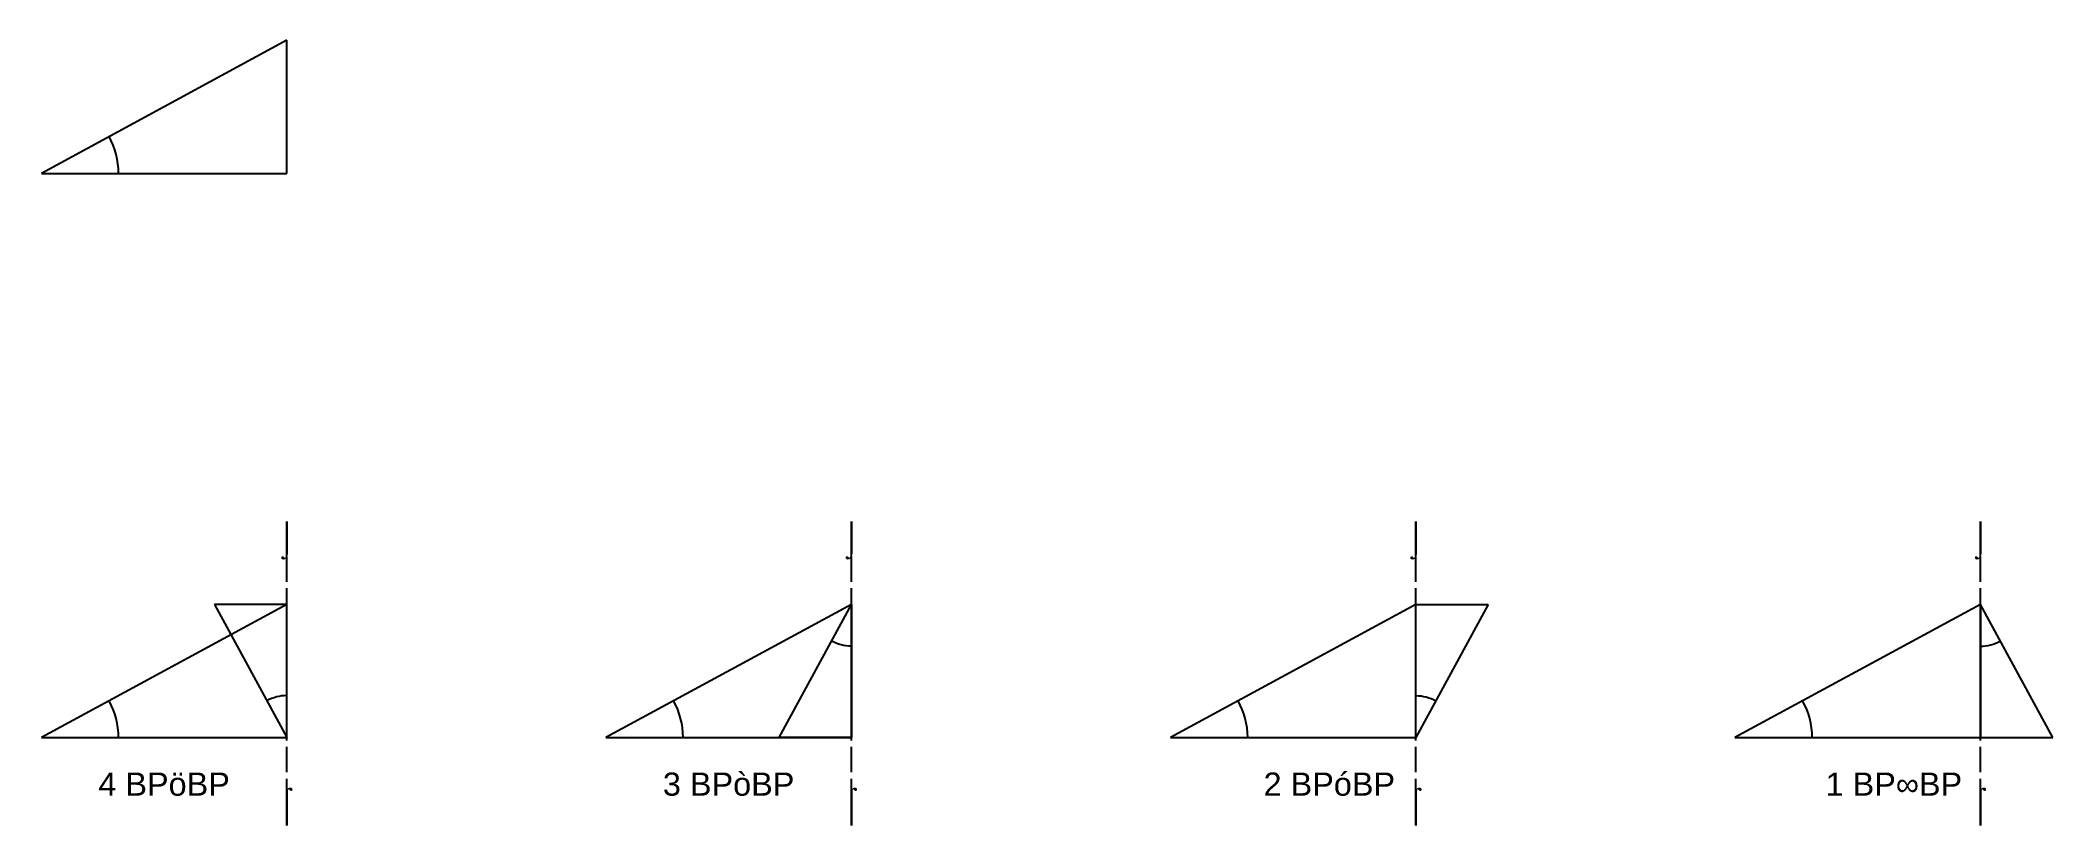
# Model space of a CAD drawing. Header units: millimetres. Extents: x 915202 to 1524453, y -2147646 to 62068.
# Drawn here: x 921316 to 1016315, y -1663924 to -1626818 of the extents above; entities that cross this region are included whole.
import ezdxf
from ezdxf.enums import TextEntityAlignment as Align

# ---------------------------------------------------------------- set-up
doc = ezdxf.new("R2010")
doc.units = ezdxf.units.MM
doc.linetypes.add('ACAD_ISO02W100', pattern=[15, 12, -3])
for name, color, linetype in [('BASE', 170, 'Continuous'), ('HYPOTENUSE', 20, 'Continuous'), ('PERPENDICULAR', 90, 'Continuous'), ('Standard', 7, 'Continuous')]:
    doc.layers.add(name, color=color, linetype=linetype)
doc.styles.add('Arial', font='arial_0.ttf')

msp = doc.modelspace()

# ---------------------------------------------------------------- texts
at = {"style": 'Arial'}
for s, height, p in [('⌡', 1095, (932956, -1650323)), ('⌡', 1095, (959605, -1650323)), ('⌡', 1095, (986253, -1650323)), ('⌡', 1095, (1012902, -1650323)), ('4 BPöBP', 1095.2, (927162, -1661956)), ('3 BPòBP', 1095.2, (953811, -1661956)), ('2 BPóBP', 1095.2, (982166, -1661956)), ('1 BP∞BP', 1095.2, (1008815, -1661956)), ('⌠', 1095, (932956, -1662899)), ('⌠', 1095, (959605, -1662899)), ('⌠', 1095, (986253, -1662899)), ('⌠', 1095, (1012902, -1662899))]:
    msp.add_text(s, height=height, dxfattribs=at).set_placement(p, align=Align.MIDDLE_CENTER)

# ---------------------------------------------------------------- blocks, each defined once
blk = doc.blocks.new('fundamental_block_GT')
at = {"color": 4}
blk.add_arc((0.1, -2.3), 276.6, 359.9799, 28.42535, dxfattribs=at)
at = {"layer": 'BASE'}
blk.add_line((0, 0), (878.9, -7.5), dxfattribs=at)
at = {"layer": 'HYPOTENUSE'}
blk.add_line((882.9, 469.5), (0, 0), dxfattribs=at)
at = {"layer": 'PERPENDICULAR'}
blk.add_line((878.9, -7.5), (882.9, 469.5), dxfattribs=at)

# ---------------------------------------------------------------- linework, layer by layer
at = {"color": 4, "linetype": 'ACAD_ISO02W100', "ltscale": 100}
for p, q in [((932956, -1662899), (932956, -1650323)), ((959605, -1662899), (959605, -1650323)), ((986253, -1662899), (986253, -1650323)), ((1012902, -1662899), (1012902, -1650323))]:
    msp.add_line(p, q, dxfattribs=at)

# ---------------------------------------------------------------- block references
at = {"yscale": 7.15469692989837, "zscale": 7.15469692989837}
for p, xscale, rotation in [((932956, -1659755), 7.15469692989837, 90.48833276179423), ((959605, -1653467), -7.15469692989837, 89.5116672382058), ((986253, -1659755), -7.15469692989837, 269.5116672382058), ((1012902, -1653467), 7.15469692989837, 270.4883327617943)]:
    msp.add_blockref('fundamental_block_GT', p, dxfattribs=dict(at, xscale=xscale, rotation=rotation))
at = {"layer": 'Standard', "xscale": 13.18371388650824, "yscale": 13.18371388650824, "zscale": 13.18371388650824, "rotation": 0.4883327617913192}
for p in [(921369, -1633106), (921369, -1659755), (948017, -1659755), (974666, -1659755), (1001315, -1659755)]:
    msp.add_blockref('fundamental_block_GT', p, dxfattribs=at)

msp.set_redraw_order([(e.dxf.handle, doc.entitydb.next_handle()) for e in msp.query("TEXT MTEXT ATTDEF DIMENSION ARC_DIMENSION")])  # texts and dimensions are drawn at this point

doc.saveas('drawing.dxf')
